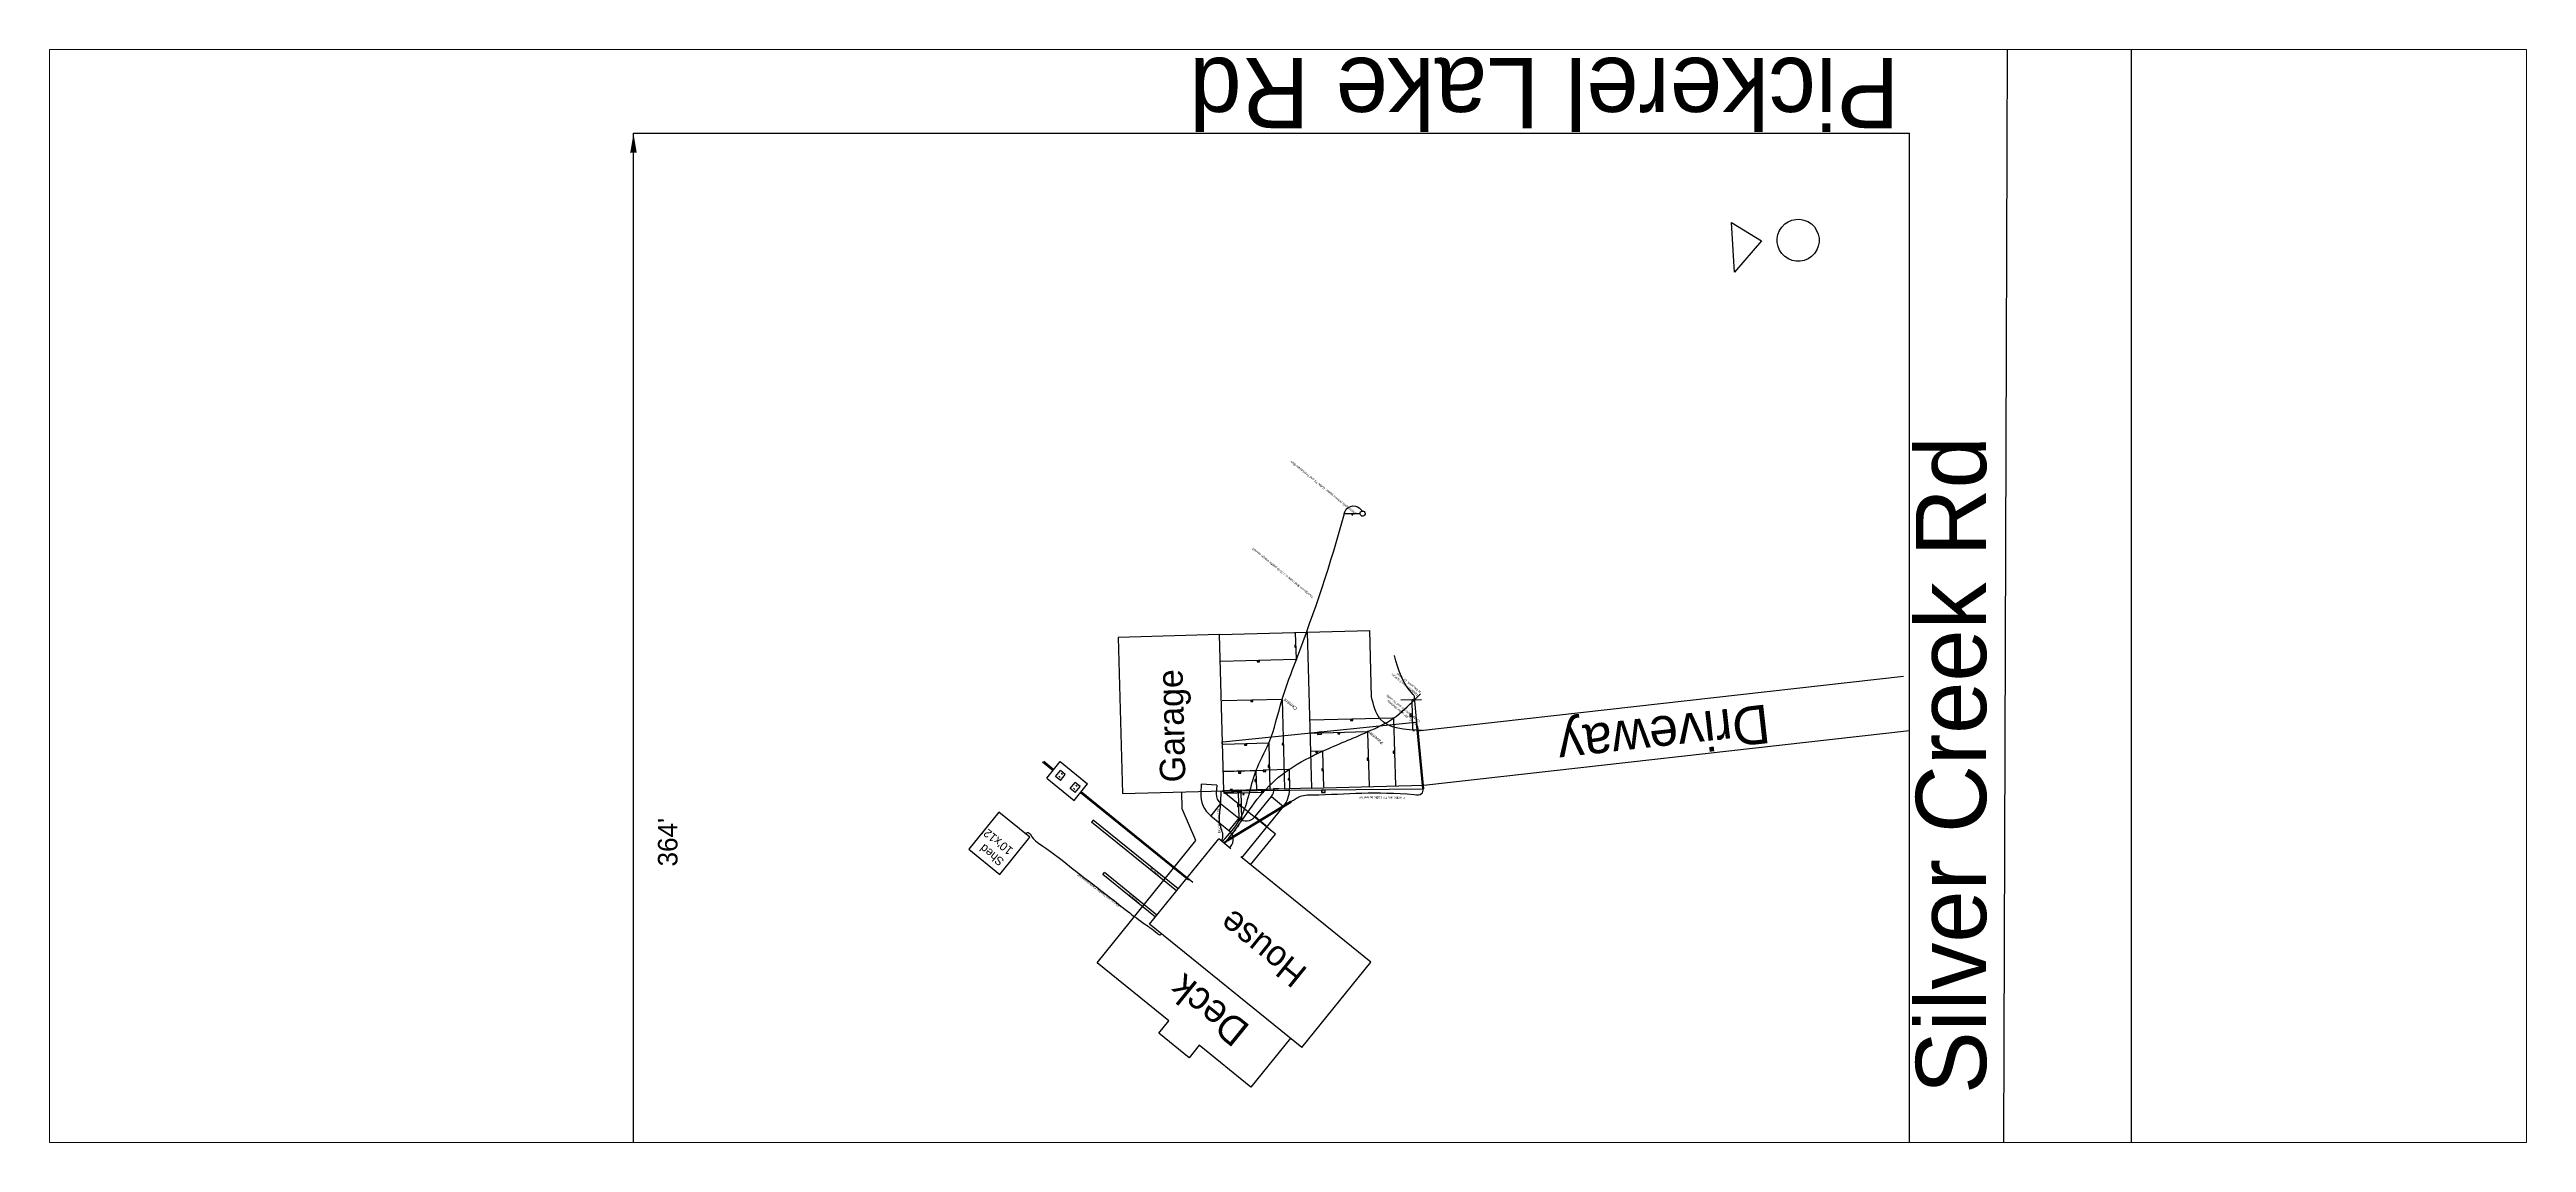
# Paper-space layout 'ProperyCrop' of a CAD drawing. Extents: x 0.77 to 7.57, y 3.27 to 6.27.
# The model-space entities are those that its viewports show. They can reach past a viewport. Long polylines and large blocks are cut down to what shows.
import ezdxf

# ---------------------------------------------------------------- set-up
doc = ezdxf.new("R2010")
doc.units = 0
doc.header["$MEASUREMENT"] = 0
doc.layers.get('0').update_dxf_attribs({"linetype": 'CONTINUOUS'})
doc.layers.get('DEFPOINTS').update_dxf_attribs({"linetype": 'CONTINUOUS'})
doc.layers.add('AM_VIEWS', color=1, linetype='CONTINUOUS', lineweight=15, plot=False)
for name, color, linetype in [('DRIVEWAY', 5, 'CONTINUOUS'), ('LABELS', 3, 'CONTINUOUS'), ('PropertyLines', 7, 'CONTINUOUS'), ('SIDEWALK', 8, 'CONTINUOUS'), ('UTILITIES', 104, 'CONTINUOUS')]:
    doc.layers.add(name, color=color, linetype=linetype)
doc.dimstyles.get("Standard").update_dxf_attribs({"dimtxt": 0.18, "dimasz": 0.18, "dimexe": 0.18, "dimexo": 0.0625, "dimgap": 0.09, "dimtad": 0, "dimtih": 1, "dimtoh": 1, "dimzin": 0, "dimdsep": 46, "dimlunit": 4, "dimtxsty": 'Standard', "dimcen": 0.09, "dimadec": 0, "dimazin": 0, "dimtfac": 1, "dimtofl": 0, "dimtmove": 2, "dimatfit": 3, "dimfxl": 1, "dimtolj": 1, "dimarcsym": 0})

# ---------------------------------------------------------------- blocks, each defined once
blk = doc.blocks.new('*D33')
at = {"color": 0, "linetype": 'ByBlock', "transparency": 16777216}
for p, q in [((197.5, -950.3), (200.9, -947.3)), ((202.1, -948.9), (261.9, -1018.8)), ((235.5, -975.7), (230.2, -980.3)), ((230.2, -980.3), (235.3, -986.2)), ((235.3, -986.2), (240.6, -981.7)), ((240.6, -981.7), (235.5, -975.7)), ((259.9, -1023.2), (263.4, -1020.2))]:
    blk.add_line(p, q, dxfattribs=at)
for points in [[(202.4, -948.7), (201.8, -949.2), (200.8, -947.4)], [(262.2, -1018.6), (261.7, -1019.1), (263.2, -1020.4)]]:
    blk.add_solid(points, dxfattribs=at)
at = {"layer": 'DEFPOINTS', "color": 0, "linetype": 'ByBlock', "transparency": 16777216}
for p in [(197.4, -950.3), (259.8, -1023.2), (263.2, -1020.4)]:
    blk.add_point(p, dxfattribs=at)
at = {"color": 0, "linetype": 'ByBlock', "transparency": 16777216, "insert": (235.4, -981), "char_height": 5, "attachment_point": 5, "rotation": 310.56315}
blk.add_mtext("\\A1;8'", dxfattribs=at)
blk = doc.blocks.new('*D34')
at = {"color": 0, "linetype": 'ByBlock', "transparency": 16777216}
for p, q in [((634.3, -553.6), (211.6, -973.8)), ((625.9, -542.3), (635.8, -552.3)), ((421.5, -753.8), (413, -762.3)), ((418, -767.2), (426.5, -758.8)), ((426.5, -758.8), (421.5, -753.8)), ((413, -762.3), (418, -767.2)), ((200.3, -965.4), (210.3, -975.4))]:
    blk.add_line(p, q, dxfattribs=at)
for points in [[(634, -553.3), (634.5, -553.8), (635.7, -552.2)], [(211.3, -973.6), (211.8, -974.1), (210.2, -975.3)]]:
    blk.add_solid(points, dxfattribs=at)
at = {"layer": 'DEFPOINTS', "color": 0, "linetype": 'ByBlock', "transparency": 16777216}
for p in [(625.8, -542.3), (200.3, -965.3), (210.2, -975.3)]:
    blk.add_point(p, dxfattribs=at)
at = {"color": 0, "linetype": 'ByBlock', "transparency": 16777216, "insert": (419.7, -760.5), "char_height": 5, "attachment_point": 5, "rotation": 44.83614}
blk.add_mtext("\\A1;50'", dxfattribs=at)
blk = doc.blocks.new('*D35')
at = {"color": 0, "linetype": 'ByBlock', "transparency": 16777216}
for p, q in [((535.5, -439.8), (66.3, -826.7)), ((537, -438.5), (537.1, -438.6)), ((300.1, -623.5), (291.5, -630.6)), ((291.5, -630.6), (295.9, -636)), ((295.9, -636), (304.5, -628.9)), ((304.5, -628.9), (300.1, -623.5)), ((64.7, -827.9), (64.6, -827.8))]:
    blk.add_line(p, q, dxfattribs=at)
for points in [[(535.2, -439.5), (535.7, -440), (537, -438.5)], [(66.1, -826.4), (66.5, -826.9), (64.8, -827.9)]]:
    blk.add_solid(points, dxfattribs=at)
at = {"layer": 'DEFPOINTS', "color": 0, "linetype": 'ByBlock', "transparency": 16777216}
for p in [(537, -438.5), (64.8, -827.9), (64.8, -827.9)]:
    blk.add_point(p, dxfattribs=at)
at = {"color": 0, "linetype": 'ByBlock', "transparency": 16777216, "insert": (298, -629.7), "char_height": 5, "attachment_point": 5, "rotation": 39.51099}
blk.add_mtext("\\A1;51'", dxfattribs=at)
blk = doc.blocks.new('*D121')
at = {"layer": 'DEFPOINTS', "color": 0, "transparency": 16777216}
for p in [(470.3, 2528.2), (470.3, 2528.2), (-2579.3, 58.7)]:
    blk.add_point(p, dxfattribs=at)
at = {"layer": 'PropertyLines', "color": 0, "lineweight": -2, "transparency": 16777216}
blk.add_line((-2532.7, 96.5), (423.7, 2490.5), dxfattribs=at)
at = {"layer": 'PropertyLines', "color": 0, "transparency": 16777216}
for points in [[(417.4, 2498.2), (430, 2482.7), (470.3, 2528.2)], [(-2539, 104.2), (-2526.4, 88.7), (-2579.3, 58.7)]]:
    blk.add_solid(points, dxfattribs=at)
at = {"layer": 'PropertyLines', "color": 0, "transparency": 16777216, "insert": (-1011.6, 1225.9), "char_height": 60, "attachment_point": 5, "rotation": 39}
blk.add_mtext("\\A1;327'", dxfattribs=at)
blk = doc.blocks.new('*D122')
at = {"layer": 'DEFPOINTS', "color": 0, "transparency": 16777216}
for p in [(470.3, 2528.2), (3219.6, -866.9), (3219.6, -866.9)]:
    blk.add_point(p, dxfattribs=at)
at = {"layer": 'PropertyLines', "color": 0, "lineweight": -2, "transparency": 16777216}
blk.add_line((508.1, 2481.6), (3181.9, -820.3), dxfattribs=at)
at = {"layer": 'PropertyLines', "color": 0, "transparency": 16777216}
for points in [[(515.8, 2487.9), (500.3, 2475.3), (470.3, 2528.2)], [(3189.6, -814), (3174.1, -826.6), (3219.6, -866.9)]]:
    blk.add_solid(points, dxfattribs=at)
at = {"layer": 'PropertyLines', "color": 0, "transparency": 16777216, "insert": (1765.9, 760.4), "char_height": 60, "attachment_point": 5, "rotation": 309}
blk.add_mtext("\\A1;364'", dxfattribs=at)
blk = doc.blocks.new('*D127')
at = {"layer": 'DEFPOINTS', "color": 0, "transparency": 16777216}
for p in [(574.7, -482.6), (574.7, -482.6), (498.4, -547.9)]:
    blk.add_point(p, dxfattribs=at)
at = {"layer": 'UTILITIES', "color": 0, "lineweight": -2, "transparency": 16777216}
for p, q in [((499.9, -546.6), (573.2, -483.9)), ((535.7, -509), (530.5, -513.4)), ((530.5, -513.4), (533.3, -516.7)), ((533.3, -516.7), (538.5, -512.3)), ((538.5, -512.3), (535.7, -509)), ((574.8, -482.6), (574.8, -482.7)), ((498.4, -548), (498.5, -548.1))]:
    blk.add_line(p, q, dxfattribs=at)
at = {"layer": 'UTILITIES', "color": 0, "transparency": 16777216}
for points in [[(573, -483.6), (573.4, -484.1), (574.7, -482.6)], [(499.7, -546.4), (500.1, -546.9), (498.4, -547.9)]]:
    blk.add_solid(points, dxfattribs=at)
at = {"layer": 'UTILITIES', "color": 0, "transparency": 16777216, "insert": (534.5, -512.8), "char_height": 1, "attachment_point": 5, "rotation": 40.56315}
blk.add_mtext('\\A1;8\'-4{\\H1x;\\S1/2;}"', dxfattribs=at)
blk = doc.blocks.new('*D128')
at = {"layer": 'DEFPOINTS', "color": 0, "transparency": 16777216}
for p in [(460.6, -503.9), (460.7, -503.9), (498.4, -547.9)]:
    blk.add_point(p, dxfattribs=at)
at = {"layer": 'UTILITIES', "color": 0, "lineweight": -2, "transparency": 16777216}
for p, q in [((460.6, -503.9), (460.5, -504)), ((497, -546.4), (461.9, -505.4)), ((480.5, -520.9), (478.2, -522.9)), ((478.2, -522.9), (482.3, -527.7)), ((484.6, -525.7), (480.5, -520.9)), ((482.3, -527.7), (484.6, -525.7)), ((498.3, -548), (498.2, -548.1))]:
    blk.add_line(p, q, dxfattribs=at)
at = {"layer": 'UTILITIES', "color": 0, "transparency": 16777216}
for points in [[(462.2, -505.2), (461.7, -505.6), (460.6, -503.9)], [(497.3, -546.2), (496.8, -546.6), (498.3, -547.9)]]:
    blk.add_solid(points, dxfattribs=at)
at = {"layer": 'UTILITIES', "color": 0, "transparency": 16777216, "insert": (481.4, -524.3), "char_height": 1, "attachment_point": 5, "rotation": 310.56315}
blk.add_mtext('\\A1;4\'-10"', dxfattribs=at)
blk = doc.blocks.new('*D129')
at = {"layer": 'DEFPOINTS', "color": 0, "transparency": 16777216}
for p in [(629.3, -546.4), (629.3, -546.4), (521.5, -638.7)]:
    blk.add_point(p, dxfattribs=at)
at = {"layer": 'UTILITIES', "color": 0, "lineweight": -2, "transparency": 16777216}
for p, q in [((523, -637.4), (627.8, -547.7)), ((575.3, -587.3), (570.3, -591.7)), ((570.3, -591.7), (572.2, -594)), ((572.2, -594), (577.3, -589.6)), ((577.3, -589.6), (575.3, -587.3)), ((629.3, -546.3), (629.2, -546.2)), ((521.4, -638.7), (521.3, -638.6))]:
    blk.add_line(p, q, dxfattribs=at)
at = {"layer": 'UTILITIES', "color": 0, "transparency": 16777216}
for points in [[(627.6, -547.4), (628, -547.9), (629.3, -546.4)], [(522.8, -637.2), (523.2, -637.7), (521.5, -638.7)]]:
    blk.add_solid(points, dxfattribs=at)
at = {"layer": 'UTILITIES', "color": 0, "transparency": 16777216, "insert": (573.8, -590.6), "char_height": 1, "attachment_point": 5, "rotation": 40.56315}
blk.add_mtext('\\A1;11\'-10"', dxfattribs=at)
blk = doc.blocks.new('*D130')
at = {"layer": 'DEFPOINTS', "color": 0, "transparency": 16777216}
for p in [(429.1, -530.8), (429.1, -530.9), (521.5, -638.7)]:
    blk.add_point(p, dxfattribs=at)
at = {"layer": 'UTILITIES', "color": 0, "lineweight": -2, "transparency": 16777216}
for p, q in [((429.1, -530.9), (429, -531)), ((520.1, -637.2), (430.4, -532.4)), ((476.1, -579.7), (473.9, -581.6)), ((473.9, -581.6), (478.2, -586.7)), ((480.5, -584.7), (476.1, -579.7)), ((478.2, -586.7), (480.5, -584.7)), ((521.4, -638.8), (521.3, -638.9))]:
    blk.add_line(p, q, dxfattribs=at)
at = {"layer": 'UTILITIES', "color": 0, "transparency": 16777216}
for points in [[(430.6, -532.2), (430.1, -532.6), (429.1, -530.9)], [(520.4, -637), (519.9, -637.4), (521.4, -638.7)]]:
    blk.add_solid(points, dxfattribs=at)
at = {"layer": 'UTILITIES', "color": 0, "transparency": 16777216, "insert": (477.2, -583.2), "char_height": 1, "attachment_point": 5, "rotation": 310.56315}
blk.add_mtext('\\A1;11\'-10"', dxfattribs=at)
blk = doc.blocks.new('*D131')
at = {"layer": 'DEFPOINTS', "color": 0, "transparency": 16777216}
for p in [(442.3, -397.1), (502.8, -467.8), (502.8, -467.8)]:
    blk.add_point(p, dxfattribs=at)
at = {"layer": 'UTILITIES', "color": 0, "lineweight": -2, "transparency": 16777216}
for p, q in [((442.3, -397.2), (442.2, -397.3)), ((443.6, -398.7), (501.5, -466.3)), ((473.7, -427.7), (471.4, -429.6)), ((471.4, -429.6), (475.2, -434)), ((477.5, -432.1), (473.7, -427.7)), ((475.2, -434), (477.5, -432.1)), ((502.8, -467.8), (502.6, -467.9))]:
    blk.add_line(p, q, dxfattribs=at)
at = {"layer": 'UTILITIES', "color": 0, "transparency": 16777216}
for points in [[(443.9, -398.4), (443.3, -398.9), (442.3, -397.1)], [(501.7, -466.1), (501.2, -466.5), (502.8, -467.8)]]:
    blk.add_solid(points, dxfattribs=at)
at = {"layer": 'UTILITIES', "color": 0, "transparency": 16777216, "insert": (474.4, -430.8), "char_height": 1, "attachment_point": 5, "rotation": 310.56315}
blk.add_mtext('\\A1;7\'-9"', dxfattribs=at)
blk = doc.blocks.new('*D132')
at = {"layer": 'DEFPOINTS', "color": 0, "transparency": 16777216}
for p in [(537, -438.5), (537, -438.5), (502.8, -467.8)]:
    blk.add_point(p, dxfattribs=at)
at = {"layer": 'UTILITIES', "color": 0, "lineweight": -2, "transparency": 16777216}
for p, q in [((504.3, -466.5), (535.5, -439.8)), ((522.6, -451.6), (518.2, -455.4)), ((518.2, -455.4), (520.1, -457.7)), ((520.1, -457.7), (524.5, -453.9)), ((524.5, -453.9), (522.6, -451.6)), ((537, -438.5), (537.1, -438.6)), ((502.8, -467.7), (502.7, -467.6))]:
    blk.add_line(p, q, dxfattribs=at)
at = {"layer": 'UTILITIES', "color": 0, "transparency": 16777216}
for points in [[(535.3, -439.5), (535.7, -440.1), (537, -438.5)], [(504.1, -466.2), (504.6, -466.7), (502.8, -467.8)]]:
    blk.add_solid(points, dxfattribs=at)
at = {"layer": 'UTILITIES', "color": 0, "transparency": 16777216, "insert": (521.3, -454.7), "char_height": 1, "attachment_point": 5, "rotation": 40.56315}
blk.add_mtext('\\A1;3\'-9"', dxfattribs=at)
blk = doc.blocks.new('*D133')
at = {"layer": 'DEFPOINTS', "color": 0, "transparency": 16777216}
for p in [(716.5, -648.2), (716.5, -648.2), (574.4, -769.8)]:
    blk.add_point(p, dxfattribs=at)
at = {"layer": 'UTILITIES', "color": 0, "lineweight": -2, "transparency": 16777216}
for p, q in [((575.9, -768.5), (715, -649.5)), ((716.5, -648.2), (716.6, -648.3)), ((645.3, -703.8), (640.4, -708.1)), ((640.4, -708.1), (642.3, -710.3)), ((642.3, -710.3), (647.3, -706.1)), ((647.3, -706.1), (645.3, -703.8)), ((574.4, -769.7), (574.3, -769.6))]:
    blk.add_line(p, q, dxfattribs=at)
at = {"layer": 'UTILITIES', "color": 0, "transparency": 16777216}
for points in [[(714.7, -649.2), (715.2, -649.7), (716.5, -648.2)], [(575.7, -768.2), (576.2, -768.7), (574.4, -769.8)]]:
    blk.add_solid(points, dxfattribs=at)
at = {"layer": 'UTILITIES', "color": 0, "transparency": 16777216, "insert": (643.8, -707.1), "char_height": 1, "attachment_point": 5, "rotation": 40.56315}
blk.add_mtext('\\A1;15\'-7"', dxfattribs=at)
blk = doc.blocks.new('*D134')
at = {"layer": 'DEFPOINTS', "color": 0, "transparency": 16777216}
for p in [(394.9, -560.1), (394.9, -560.1), (574.4, -769.8)]:
    blk.add_point(p, dxfattribs=at)
at = {"layer": 'UTILITIES', "color": 0, "lineweight": -2, "transparency": 16777216}
for p, q in [((394.9, -560.1), (394.8, -560.2)), ((573.1, -768.3), (396.2, -561.7)), ((486.3, -660.8), (484, -662.7)), ((484, -662.7), (486.8, -665.9)), ((489, -664), (486.3, -660.8)), ((486.8, -665.9), (489, -664)), ((574.4, -769.8), (574.2, -769.9))]:
    blk.add_line(p, q, dxfattribs=at)
at = {"layer": 'UTILITIES', "color": 0, "transparency": 16777216}
for points in [[(396.5, -561.4), (396, -561.9), (394.9, -560.1)], [(573.3, -768.1), (572.8, -768.5), (574.4, -769.8)]]:
    blk.add_solid(points, dxfattribs=at)
at = {"layer": 'UTILITIES', "color": 0, "transparency": 16777216, "insert": (486.5, -663.3), "char_height": 1, "attachment_point": 5, "rotation": 310.56315}
blk.add_mtext("\\A1;23'", dxfattribs=at)
blk = doc.blocks.new('*D135')
at = {"layer": 'DEFPOINTS', "color": 0, "transparency": 16777216}
for p in [(795.2, -740.1), (795.2, -740.1), (617.4, -892.3)]:
    blk.add_point(p, dxfattribs=at)
at = {"layer": 'UTILITIES', "color": 0, "lineweight": -2, "transparency": 16777216}
for p, q in [((618.9, -891), (793.6, -741.4)), ((795.1, -740), (795, -740)), ((706.1, -811), (701.2, -815.3)), ((701.2, -815.3), (703.2, -817.5)), ((703.2, -817.5), (708.1, -813.3)), ((708.1, -813.3), (706.1, -811)), ((617.4, -892.2), (617.3, -892.1))]:
    blk.add_line(p, q, dxfattribs=at)
at = {"layer": 'UTILITIES', "color": 0, "transparency": 16777216}
for points in [[(793.4, -741.1), (793.9, -741.7), (795.2, -740.1)], [(618.7, -890.7), (619.1, -891.2), (617.4, -892.3)]]:
    blk.add_solid(points, dxfattribs=at)
at = {"layer": 'UTILITIES', "color": 0, "transparency": 16777216, "insert": (704.7, -814.3), "char_height": 1, "attachment_point": 5, "rotation": 40.56315}
blk.add_mtext('\\A1;19\'-6"', dxfattribs=at)
blk = doc.blocks.new('*D136')
at = {"layer": 'DEFPOINTS', "color": 0, "transparency": 16777216}
for p in [(617.4, -892.3), (671.3, -955.3), (671.4, -955.3)]:
    blk.add_point(p, dxfattribs=at)
at = {"layer": 'UTILITIES', "color": 0, "lineweight": -2, "transparency": 16777216}
for p, q in [((617.3, -892.3), (617.2, -892.4)), ((618.7, -893.8), (670, -953.8)), ((645.4, -918.9), (643.1, -920.8)), ((643.1, -920.8), (647.1, -925.5)), ((649.4, -923.6), (645.4, -918.9)), ((647.1, -925.5), (649.4, -923.6)), ((671.3, -955.4), (671.2, -955.5))]:
    blk.add_line(p, q, dxfattribs=at)
at = {"layer": 'UTILITIES', "color": 0, "transparency": 16777216}
for points in [[(618.9, -893.6), (618.4, -894), (617.4, -892.3)], [(670.3, -953.6), (669.8, -954), (671.3, -955.3)]]:
    blk.add_solid(points, dxfattribs=at)
at = {"layer": 'UTILITIES', "color": 0, "transparency": 16777216, "insert": (646.2, -922.2), "char_height": 1, "attachment_point": 5, "rotation": 310.56315}
blk.add_mtext('\\A1;6\'-11"', dxfattribs=at)
blk = doc.blocks.new('*D137')
at = {"layer": 'DEFPOINTS', "color": 0, "transparency": 16777216}
for p in [(747.6, -1364.2), (747.6, -1364.2), (784.8, -1334)]:
    blk.add_point(p, dxfattribs=at)
at = {"layer": 'UTILITIES', "color": 0, "lineweight": -2, "transparency": 16777216}
for p, q in [((747.6, -1364.2), (747.5, -1364.1)), ((783.3, -1335.2), (749.1, -1363)), ((764.9, -1345), (762.5, -1347)), ((762.5, -1347), (764.4, -1349.3)), ((764.4, -1349.3), (766.8, -1347.3)), ((766.8, -1347.3), (764.9, -1345)), ((784.9, -1334), (785, -1334.1))]:
    blk.add_line(p, q, dxfattribs=at)
at = {"layer": 'UTILITIES', "color": 0, "transparency": 16777216}
for points in [[(748.9, -1362.7), (749.4, -1363.2), (747.6, -1364.2)], [(783.1, -1335), (783.5, -1335.5), (784.8, -1334)]]:
    blk.add_solid(points, dxfattribs=at)
at = {"layer": 'UTILITIES', "color": 0, "transparency": 16777216, "insert": (764.6, -1347.2), "char_height": 1, "attachment_point": 5, "rotation": 39.08267}
blk.add_mtext("\\A1;4'", dxfattribs=at)
blk = doc.blocks.new('*D139')
at = {"layer": 'DEFPOINTS', "color": 0, "transparency": 16777216}
for p in [(440, -509.7), (445.8, -516.5), (445.8, -516.5)]:
    blk.add_point(p, dxfattribs=at)
at = {"layer": 'UTILITIES', "color": 0, "lineweight": -2, "transparency": 16777216}
for p, q in [((440, -509.7), (440.1, -509.6)), ((441.3, -511.2), (444.5, -515)), ((444.9, -509.2), (442.6, -511.2)), ((442.6, -511.2), (444.8, -513.7)), ((444.8, -513.7), (447, -511.8)), ((447, -511.8), (444.9, -509.2)), ((445.9, -516.5), (446, -516.4))]:
    blk.add_line(p, q, dxfattribs=at)
at = {"layer": 'UTILITIES', "color": 0, "transparency": 16777216}
for points in [[(441.5, -511), (441, -511.4), (440, -509.7)], [(444.8, -514.8), (444.3, -515.2), (445.8, -516.5)]]:
    blk.add_solid(points, dxfattribs=at)
at = {"layer": 'UTILITIES', "color": 0, "transparency": 16777216, "insert": (444.8, -511.5), "char_height": 1, "attachment_point": 5, "rotation": 310.56315}
blk.add_mtext('\\A1;9"', dxfattribs=at)
blk = doc.blocks.new('*D140')
at = {"layer": 'DEFPOINTS', "color": 0, "transparency": 16777216}
for p in [(531.1, -431.7), (531.1, -431.7), (440, -509.7)]:
    blk.add_point(p, dxfattribs=at)
at = {"layer": 'UTILITIES', "color": 0, "lineweight": -2, "transparency": 16777216}
for p, q in [((441.5, -508.4), (529.6, -433)), ((531.1, -431.6), (531, -431.5)), ((439.9, -509.6), (439.9, -509.6)), ((484.4, -466.4), (481.6, -468.8)), ((481.6, -468.8), (483.5, -471.1)), ((483.5, -471.1), (486.3, -468.7)), ((486.3, -468.7), (484.4, -466.4))]:
    blk.add_line(p, q, dxfattribs=at)
at = {"layer": 'UTILITIES', "color": 0, "transparency": 16777216}
for points in [[(529.4, -432.7), (529.8, -433.2), (531.1, -431.7)], [(441.3, -508.1), (441.7, -508.6), (440, -509.7)]]:
    blk.add_solid(points, dxfattribs=at)
at = {"layer": 'UTILITIES', "color": 0, "transparency": 16777216, "insert": (483.9, -468.8), "char_height": 1, "attachment_point": 5, "rotation": 40.56315}
blk.add_mtext("\\A1;10'", dxfattribs=at)
blk = doc.blocks.new('*D141')
at = {"layer": 'DEFPOINTS', "color": 0, "transparency": 16777216}
for p in [(436.3, -402.3), (496.7, -473), (496.7, -473)]:
    blk.add_point(p, dxfattribs=at)
at = {"layer": 'UTILITIES', "color": 0, "lineweight": -2, "transparency": 16777216}
for p, q in [((436.3, -402.3), (436.4, -402.2)), ((437.6, -403.8), (495.4, -471.4)), ((467.6, -432.8), (465.4, -434.8)), ((465.4, -434.8), (469.2, -439.2)), ((471.4, -437.3), (467.6, -432.8)), ((469.2, -439.2), (471.4, -437.3)), ((496.8, -472.9), (496.9, -472.8))]:
    blk.add_line(p, q, dxfattribs=at)
at = {"layer": 'UTILITIES', "color": 0, "transparency": 16777216}
for points in [[(437.8, -403.6), (437.3, -404.1), (436.3, -402.3)], [(495.7, -471.2), (495.2, -471.7), (496.7, -473)]]:
    blk.add_solid(points, dxfattribs=at)
at = {"layer": 'UTILITIES', "color": 0, "transparency": 16777216, "insert": (468.4, -436), "char_height": 1, "attachment_point": 5, "rotation": 310.56315}
blk.add_mtext('\\A1;7\'-9"', dxfattribs=at)
blk = doc.blocks.new('*D142')
at = {"layer": 'DEFPOINTS', "color": 0, "transparency": 16777216}
for p in [(537, -438.5), (493.8, -469.6), (496.7, -473)]:
    blk.add_point(p, dxfattribs=at)
at = {"layer": 'UTILITIES', "color": 0, "lineweight": -2, "transparency": 16777216}
for p, q in [((495.3, -468.3), (511.8, -454.2)), ((514.5, -448.3), (510, -452.1)), ((510, -452.1), (512, -454.4)), ((512, -454.4), (516.4, -450.6)), ((516.4, -450.6), (514.5, -448.3)), ((532.6, -436.4), (516.3, -450.4)), ((537, -438.5), (534, -435)), ((496.7, -472.9), (493.7, -469.4))]:
    blk.add_line(p, q, dxfattribs=at)
at = {"layer": 'UTILITIES', "color": 0, "transparency": 16777216}
for points in [[(532.3, -436.1), (532.8, -436.6), (534.1, -435.1)], [(495.1, -468), (495.6, -468.5), (493.8, -469.6)]]:
    blk.add_solid(points, dxfattribs=at)
at = {"layer": 'UTILITIES', "color": 0, "transparency": 16777216, "insert": (513.2, -451.3), "char_height": 1, "attachment_point": 5, "rotation": 40.56315}
blk.add_mtext('\\A1;4\'-5"', dxfattribs=at)
blk = doc.blocks.new('*D143')
at = {"layer": 'DEFPOINTS', "color": 0, "transparency": 16777216}
for p in [(383.2, -570.2), (383.2, -570.2), (422.2, -615.8)]:
    blk.add_point(p, dxfattribs=at)
at = {"layer": 'UTILITIES', "color": 0, "lineweight": -2, "transparency": 16777216}
for p, q in [((383.2, -570.1), (383.3, -570.1)), ((420.9, -614.2), (384.5, -571.7)), ((404.7, -589.2), (402.4, -591.1)), ((402.4, -591.1), (404.5, -593.5)), ((404.5, -593.5), (406.7, -591.6)), ((406.7, -591.6), (404.7, -589.2)), ((422.2, -615.7), (422.3, -615.6))]:
    blk.add_line(p, q, dxfattribs=at)
at = {"layer": 'UTILITIES', "color": 0, "transparency": 16777216}
for points in [[(384.7, -571.5), (384.2, -571.9), (383.2, -570.2)], [(421.1, -614), (420.6, -614.5), (422.2, -615.8)]]:
    blk.add_solid(points, dxfattribs=at)
at = {"layer": 'UTILITIES', "color": 0, "transparency": 16777216, "insert": (404.6, -591.3), "char_height": 1, "attachment_point": 5, "rotation": 310.56315}
blk.add_mtext("\\A1;5'", dxfattribs=at)
blk = doc.blocks.new('*D144')
at = {"layer": 'DEFPOINTS', "color": 0, "transparency": 16777216}
for p in [(576, -484.1), (576, -484.1), (422.2, -615.8)]:
    blk.add_point(p, dxfattribs=at)
at = {"layer": 'UTILITIES', "color": 0, "lineweight": -2, "transparency": 16777216}
for p, q in [((574.5, -485.4), (482.7, -563.9)), ((576.1, -484.1), (576.1, -484.2)), ((423.7, -614.5), (476.7, -569.1)), ((480, -560.7), (473.9, -565.9)), ((473.9, -565.9), (476.7, -569.2)), ((476.7, -569.2), (482.8, -564)), ((482.8, -564), (480, -560.7)), ((422.2, -615.8), (422.3, -615.9))]:
    blk.add_line(p, q, dxfattribs=at)
at = {"layer": 'UTILITIES', "color": 0, "transparency": 16777216}
for points in [[(574.3, -485.1), (574.7, -485.6), (576, -484.1)], [(423.5, -614.2), (423.9, -614.7), (422.2, -615.8)]]:
    blk.add_solid(points, dxfattribs=at)
at = {"layer": 'UTILITIES', "color": 0, "transparency": 16777216, "insert": (478.4, -565), "char_height": 1, "attachment_point": 5, "rotation": 40.56315}
blk.add_mtext('\\A1;16\'-10{\\H1x;\\S1/2;}"', dxfattribs=at)
blk = doc.blocks.new('*D145')
at = {"layer": 'DEFPOINTS', "color": 0, "transparency": 16777216}
for p in [(377.3, -724), (405.4, -699.9), (405.4, -699.9)]:
    blk.add_point(p, dxfattribs=at)
at = {"layer": 'UTILITIES', "color": 0, "lineweight": -2, "transparency": 16777216}
for p, q in [((377.2, -723.9), (377.1, -723.8)), ((378.8, -722.7), (403.8, -701.2)), ((390.8, -707.1), (386.6, -710.7)), ((386.6, -710.7), (388.6, -713)), ((388.6, -713), (392.8, -709.4)), ((392.8, -709.4), (390.8, -707.1)), ((405.3, -699.9), (405.2, -699.8))]:
    blk.add_line(p, q, dxfattribs=at)
at = {"layer": 'UTILITIES', "color": 0, "transparency": 16777216}
for points in [[(378.6, -722.4), (379, -722.9), (377.3, -724)], [(403.6, -701), (404.1, -701.5), (405.4, -699.9)]]:
    blk.add_solid(points, dxfattribs=at)
at = {"layer": 'UTILITIES', "color": 0, "transparency": 16777216, "insert": (389.7, -710.1), "char_height": 1, "attachment_point": 5, "rotation": 40.56315}
blk.add_mtext('\\A1;3\'-1"', dxfattribs=at)
blk = doc.blocks.new('*D146')
at = {"layer": 'DEFPOINTS', "color": 0, "transparency": 16777216}
for p in [(303.8, -638.1), (303.8, -638.1), (377.3, -724)]:
    blk.add_point(p, dxfattribs=at)
at = {"layer": 'UTILITIES', "color": 0, "lineweight": -2, "transparency": 16777216}
for p, q in [((303.8, -638.1), (303.9, -638)), ((376, -722.5), (305.1, -639.7)), ((341.7, -676.2), (339.4, -678.2)), ((339.4, -678.2), (343.2, -682.6)), ((345.5, -680.7), (341.7, -676.2)), ((343.2, -682.6), (345.5, -680.7)), ((377.3, -723.9), (377.4, -723.9))]:
    blk.add_line(p, q, dxfattribs=at)
at = {"layer": 'UTILITIES', "color": 0, "transparency": 16777216}
for points in [[(305.3, -639.4), (304.8, -639.9), (303.8, -638.1)], [(376.2, -722.2), (375.7, -722.7), (377.3, -724)]]:
    blk.add_solid(points, dxfattribs=at)
at = {"layer": 'UTILITIES', "color": 0, "transparency": 16777216, "insert": (342.4, -679.4), "char_height": 1, "attachment_point": 5, "rotation": 310.56315}
blk.add_mtext('\\A1;9\'-5"', dxfattribs=at)
blk = doc.blocks.new('*D147')
at = {"layer": 'DEFPOINTS', "color": 0, "transparency": 16777216}
for p in [(441.8, -742.5), (441.8, -742.5), (307.3, -857.6)]:
    blk.add_point(p, dxfattribs=at)
at = {"layer": 'UTILITIES', "color": 0, "lineweight": -2, "transparency": 16777216}
for p, q in [((308.8, -856.3), (440.3, -743.8)), ((441.7, -742.4), (441.7, -742.3)), ((374.4, -794.9), (369.5, -799.1)), ((369.5, -799.1), (371.4, -801.4)), ((371.4, -801.4), (376.4, -797.1)), ((376.4, -797.1), (374.4, -794.9)), ((307.4, -857.6), (307.4, -857.7))]:
    blk.add_line(p, q, dxfattribs=at)
at = {"layer": 'UTILITIES', "color": 0, "transparency": 16777216}
for points in [[(440, -743.5), (440.5, -744), (441.8, -742.5)], [(308.6, -856), (309.1, -856.5), (307.3, -857.6)]]:
    blk.add_solid(points, dxfattribs=at)
at = {"layer": 'UTILITIES', "color": 0, "transparency": 16777216, "insert": (372.9, -798.1), "char_height": 1, "attachment_point": 5, "rotation": 40.56315}
blk.add_mtext('\\A1;14\'-9"', dxfattribs=at)
blk = doc.blocks.new('*D148')
at = {"layer": 'DEFPOINTS', "color": 0, "transparency": 16777216}
for p in [(197.4, -729.2), (197.4, -729.2), (307.3, -857.6)]:
    blk.add_point(p, dxfattribs=at)
at = {"layer": 'UTILITIES', "color": 0, "lineweight": -2, "transparency": 16777216}
for p, q in [((197.5, -729.1), (197.6, -729.1)), ((306, -856), (198.7, -730.7)), ((253.4, -788.4), (251.1, -790.4)), ((251.1, -790.4), (255.1, -795.1)), ((257.4, -793.1), (253.4, -788.4)), ((255.1, -795.1), (257.4, -793.1)), ((307.4, -857.5), (307.5, -857.4))]:
    blk.add_line(p, q, dxfattribs=at)
at = {"layer": 'UTILITIES', "color": 0, "transparency": 16777216}
for points in [[(199, -730.5), (198.5, -730.9), (197.4, -729.2)], [(306.3, -855.8), (305.8, -856.3), (307.3, -857.6)]]:
    blk.add_solid(points, dxfattribs=at)
at = {"layer": 'UTILITIES', "color": 0, "transparency": 16777216, "insert": (254.3, -791.7), "char_height": 1, "attachment_point": 5, "rotation": 310.56315}
blk.add_mtext('\\A1;14\'-1"', dxfattribs=at)
blk = doc.blocks.new('*D149')
at = {"layer": 'DEFPOINTS', "color": 0, "transparency": 16777216}
for p in [(467.8, -772.9), (467.8, -772.9), (271.8, -940.6)]:
    blk.add_point(p, dxfattribs=at)
at = {"layer": 'UTILITIES', "color": 0, "lineweight": -2, "transparency": 16777216}
for p, q in [((273.3, -939.3), (466.3, -774.2)), ((467.8, -772.8), (467.7, -772.7)), ((369.7, -851.6), (364.7, -855.8)), ((364.7, -855.8), (366.7, -858.1)), ((366.7, -858.1), (371.6, -853.9)), ((371.6, -853.9), (369.7, -851.6)), ((271.8, -940.6), (271.7, -940.5))]:
    blk.add_line(p, q, dxfattribs=at)
at = {"layer": 'UTILITIES', "color": 0, "transparency": 16777216}
for points in [[(466.1, -773.9), (466.5, -774.4), (467.8, -772.9)], [(273.1, -939.1), (273.5, -939.6), (271.8, -940.6)]]:
    blk.add_solid(points, dxfattribs=at)
at = {"layer": 'UTILITIES', "color": 0, "transparency": 16777216, "insert": (368.2, -854.8), "char_height": 1, "attachment_point": 5, "rotation": 40.56315}
blk.add_mtext('\\A1;21\'-6"', dxfattribs=at)
blk = doc.blocks.new('*D150')
at = {"layer": 'DEFPOINTS', "color": 0, "transparency": 16777216}
for p in [(135.9, -781.9), (135.9, -781.9), (271.8, -940.6)]:
    blk.add_point(p, dxfattribs=at)
at = {"layer": 'UTILITIES', "color": 0, "lineweight": -2, "transparency": 16777216}
for p, q in [((135.9, -781.8), (136, -781.7)), ((270.5, -939.1), (137.2, -783.4)), ((204.8, -856.2), (202.5, -858.1)), ((202.5, -858.1), (206.7, -863.1)), ((209, -861.1), (204.8, -856.2)), ((206.7, -863.1), (209, -861.1)), ((271.8, -940.6), (271.9, -940.5))]:
    blk.add_line(p, q, dxfattribs=at)
at = {"layer": 'UTILITIES', "color": 0, "transparency": 16777216}
for points in [[(137.4, -783.2), (136.9, -783.6), (135.9, -781.9)], [(270.7, -938.9), (270.2, -939.3), (271.8, -940.6)]]:
    blk.add_solid(points, dxfattribs=at)
at = {"layer": 'UTILITIES', "color": 0, "transparency": 16777216, "insert": (205.7, -859.6), "char_height": 1, "attachment_point": 5, "rotation": 310.56315}
blk.add_mtext('\\A1;17\'-5"', dxfattribs=at)

msp = doc.modelspace()

# ---------------------------------------------------------------- linework, layer by layer
for p, q in [((664, -4), (664, -12)), ((792, -115.5), (792, -107.5))]:
    msp.add_line(p, q)
at = {"layer": 'DRIVEWAY'}
for p, q in [((331.88377, -614.07714), (537, -438.5)), ((331.88377, -614.07714), (69.7908, -838.4257)), ((644.0209, -978.72822), (331.88377, -614.07714)), ((849.13713, -803.15108), (644.0209, -978.72822)), ((69.7908, -838.4257), (-985.70333, -1909.24315)), ((189.46814, -956.39046), (-866.026, -2027.20791)), ((365.50218, -948.60636), (498.16046, -1103.58307)), ((644.0209, -978.72822), (498.16046, -1103.58307))]:
    msp.add_line(p, q, dxfattribs=at)
msp.add_spline([(179.0388, -966.05358), (303.0269, -912.62531), (365.50218, -948.60636)], degree=3, dxfattribs=at)
at = {"layer": 'PropertyLines'}
for p, q in [((470.30161, 2528.22888), (-2579.3124, 58.70015)), ((470.30161, 2528.22888), (3219.62619, -866.90422)), ((103.2781, 217.5), (103.2781, 267)), ((103.2781, 267), (223.2781, 267)), ((223.2781, 267), (223.2781, 217.5)), ((-100.9719, 24), (-100.96076, 217.5)), ((-100.96076, 217.5), (103.2781, 217.5)), ((223.2781, 217.5), (507, 217.5)), ((507, 217.5), (507, -265.44263)), ((1033.36659, 195), (910.36659, 195)), ((910.36659, 195), (910.36659, 48)), ((1033.36659, 48), (1033.36659, 195)), ((-2579.3124, 58.70015), (170.01218, -3336.43295)), ((-146, 24), (456, 24)), ((-146, 24), (-146, -313.5)), ((456, 24), (456, -313.5)), ((910.36659, 48), (1033.36659, 48)), ((456, -4), (664, -4)), ((456, -12), (664, -12)), ((-2801.17203, -120.95823), (182.73637, -3831.32745)), ((456, -107.5), (792, -107.5)), ((456, -115.5), (792, -115.5)), ((507, -265.44263), (601.30543, -315.13119)), ((774.0232, -235.61087), (537, -438.5)), ((1086.16033, -600.26195), (774.0232, -235.61087)), ((-3109.10834, -370.32015), (-112.6874, -4070.59184)), ((-146, -313.5), (368, -313.5)), ((329.75, -313.5), (329.75, -435)), ((408, -313.5), (456, -313.5)), ((601.30543, -315.13119), (635.05859, -354.56298)), ((329.75, -435), (541.08884, -435)), ((537, -438.5), (849.13713, -803.15108)), ((849.13713, -803.15108), (1086.16033, -600.26195)), ((3219.62619, -866.90422), (170.01218, -3336.43295)), ((3468.83707, -1174.65402), (182.73637, -3831.32745))]:
    msp.add_line(p, q, dxfattribs=at)
at = {"layer": 'PropertyLines', "color": 3}
for p, q in [((876, -125.75), (876, -191.75)), ((984, -125.75), (876, -125.75)), ((889, -146.75), (908.2, -146.75)), ((889, -146.75), (889, -170.75)), ((908.2, -146.75), (908.2, -170.75)), ((947.3, -146.75), (947.3, -170.75)), ((947.3, -146.75), (966.5, -146.75)), ((966.5, -146.75), (966.5, -170.75)), ((984, -125.75), (984, -191.75)), ((876, -160.75), (434, -160.75)), ((876, -156.75), (449, -156.75)), ((984, -191.75), (876, -191.75)), ((889, -170.75), (908.2, -170.75)), ((895.5, -153.5), (901, -153.5)), ((895.5, -165), (901, -165)), ((947.3, -170.75), (966.5, -170.75)), ((953.8, -153.5), (959.3, -153.5)), ((953.8, -165), (959.3, -165)), ((1025.98413, -156.75), (984, -156.75)), ((1024.33333, -160.75), (984, -160.75))]:
    msp.add_line(p, q, dxfattribs=at)
at = {"layer": 'PropertyLines'}
msp.add_lwpolyline([(315.65535, -2792.89536), (319.93159, -2665.78966), (423.5532, -2778.70807)], close=True, dxfattribs=at)
for centre, radius in [((-885.93894, 174.9586), 33.3116), ((229.67168, -2865.08533), 64.65069)]:
    msp.add_circle(centre, radius, dxfattribs=at)
at = {"layer": 'SIDEWALK'}
for p, q in [((364, -313.5), (364, -516.5)), ((412, -313.5), (412, -317.5)), ((519.6304, -353.5), (448, -353.5)), ((448, -401.5), (448, -353.5)), ((519.6304, -401.5), (519.6304, -353.5)), ((412, -437.5), (364, -437.5)), ((412, -437.5), (412, -516.5)), ((519.6304, -401.5), (448, -401.5)), ((564.38319, -438.17209), (548.90416, -416.54656)), ((564.38319, -438.17209), (603.41487, -410.23417)), ((603.41487, -410.23417), (587.93584, -388.60863)), ((412, -516.5), (364, -516.5)), ((382.12911, -568.6251), (421.26702, -540.61115))]:
    msp.add_line(p, q, dxfattribs=at)
for centre, radius, start, end in [((448, -317.5), 36, 180, 270), ((519.6304, -437.5), 84, 35.5941609, 90), ((448, -437.5), 36, 90, 180), ((519.6304, -437.5), 36, 35.5941609, 90), ((448, -516.5), 84, 180, 218.355355732), ((448, -516.5), 36, 180, 222.048094871)]:
    msp.add_arc(centre, radius, start, end, dxfattribs=at)
at = {"layer": 'UTILITIES', "color": 7}
for p, q in [((430.87574, -325.51169), (353.83528, -541.28091)), ((434.64282, -326.85673), (357.60236, -542.62594)), ((430.87574, -325.51169), (434.64282, -326.85673)), ((353.83528, -541.28091), (357.60236, -542.62594)), ((62.61934, -830.04771), (64.755, -827.94083)), ((62.61934, -830.04771), (198.16232, -967.44168)), ((64.755, -827.94083), (200.29797, -965.3348)), ((198.16232, -967.44168), (200.29797, -965.3348))]:
    msp.add_line(p, q, dxfattribs=at)
at = {"layer": 'UTILITIES'}
msp.add_line((289.50039, -997.8671), (241.46622, -1038.98379), dxfattribs=at)
at = {"layer": 'UTILITIES', "color": 2}
msp.add_lwpolyline([(502.81469, -467.76226), (505.08379, -465.81994), (503.11908, -463.52469), (500.84998, -465.46701)], close=True, dxfattribs=at)
for centre in [(442.33739, -317.2009), (442.33739, -397.11171), (498.36775, -547.91572), (521.46462, -638.71651), (574.41687, -769.7778), (617.39763, -892.26204), (784.84887, -1333.96326)]:
    msp.add_circle(centre, 0.625, dxfattribs=at)
at = {"layer": 'UTILITIES'}
for centre, radius in [((436.25987, -402.31399), 1), ((439.98466, -509.69707), 1), ((422.17997, -615.76424), 1), ((377.25753, -723.98265), 1), ((307.31696, -857.56527), 1), ((271.79352, -940.626), 1), ((741.37959, -1369.26795), 8)]:
    msp.add_circle(centre, radius, dxfattribs=at)
at = {"layer": 'UTILITIES', "color": 1}
for points in [[(929.15055, 48), (923.63629, 40.17445), (906.31621, 42.61313), (861.92129, 44.1164), (744.74395, 40.27837), (612.78052, 36.81957), (475.04607, 33.36075), (419.16317, 31.04929), (410.31432, 29.51204), (408.77542, 24)], [(445.39698, -313.5), (448.40986, -323.77457), (478.4558, -349.06479), (509.41018, -386.74204), (543.15874, -433.22819)]]:
    msp.add_spline(points, degree=3, dxfattribs=at)
at = {"layer": 'UTILITIES', "color": 1, "start_tangent": (-0.3767230588, -0.9263259345), "end_tangent": (0.7949041543, -0.6067350208)}
msp.add_spline([(437.7147, -313.5), (432.75928, -326.18421), (355.71882, -541.95343), (351.01842, -554.25533), (345.76934, -569.01149), (317.56826, -600.02994), (74.24647, -797.82607), (58.69887, -814.30378), (63.68717, -828.99427), (69.55047, -834.98382), (95.65868, -861.19637), (199.23014, -966.38824), (262.55974, -1031.23717), (265.19445, -1033.54147), (270.79322, -1034.85822), (390.0794, -1091.90572)], degree=3, dxfattribs=at)
at = {"layer": 'UTILITIES'}
msp.add_spline([(432.0156, -317.06624), (436.25987, -402.31399), (439.98466, -509.69707), (422.17997, -615.76424), (377.25753, -723.98265), (307.31696, -857.56527), (271.79352, -940.626), (257.12324, -1025.58157), (254.43166, -1050.08248)], degree=3, dxfattribs=at)
at = {"layer": 'UTILITIES', "color": 2}
msp.add_spline([(442.33739, -317.2009), (442.33739, -397.11171), (498.36775, -547.91572), (521.46462, -638.71651), (574.41687, -769.7778), (617.39763, -892.26204), (784.84887, -1333.96326), (788.3983, -1343.79043), (788.85321, -1347.94377), (772.99065, -1373.30835), (746.71688, -1375.22726)], degree=3, dxfattribs=at)

# ---------------------------------------------------------------- texts
at = {"layer": 'DRIVEWAY', "color": 1}
msp.add_text('Electric and Satellite Cable buried 18"', height=7, rotation=1.69578978, dxfattribs=at).set_placement((562.7962, 36.28267))
at = {"layer": 'DRIVEWAY'}
for s, p in [('Cement', (521.12685, -778.33537)), ('Pavement', (248.91334, -863.65498))]:
    msp.add_text(s, height=10, dxfattribs=at).set_placement(p)
at = {"layer": 'LABELS'}
for s, height, p in [('Well', 106.649261, (-1048.08074, 264.47224)), ('Deck', 86.944634, (15.0922, 71.81829)), ('Shed', 26.154796, (926.10607, 151.04235)), ("10'x12'", 26.154796, (926.10607, 107.45102)), ('House', 78, (-12.10564, -175.43054))]:
    msp.add_text(s, height=height, dxfattribs=at).set_placement(p)
for s, height, rotation, p in [('Garage', 78, 310.563145005, (645.15273, -385.1491)), ('Driveway', 118.859686, 45.412896515, (-594.6606, -1696.84685))]:
    msp.add_text(s, height=height, rotation=rotation, dxfattribs=at).set_placement(p)
at = {"layer": 'PropertyLines'}
for p in [(522.62829, -9.63686), (522.62829, -113.45327)]:
    msp.add_text("2' Retaining wall", height=4, dxfattribs=at).set_placement(p)
for s, rotation, p in [('Silver Creek Rd', 309, (-1871.49784, -1188.93012)), ('Pickerel Lake Rd', 39, (340.2942, -3496.78383))]:
    msp.add_text(s, height=216, rotation=rotation, dxfattribs=at).set_placement(p)
at = {"layer": 'UTILITIES'}
msp.add_text('Buried telephone cable', height=2.5, rotation=273.307317389, dxfattribs=at).set_placement((429.46945, -351.96621))
at = {"layer": 'UTILITIES', "color": 1}
for s, rotation, p in [('Electric buried 18"', 310.541965897, (463.22204, -330.40179)), ('Electric and TV Cable buried 18"', 38.082503562, (93.34492, -773.32078))]:
    msp.add_text(s, height=7, rotation=rotation, dxfattribs=at).set_placement(p)
at = {"layer": 'UTILITIES', "color": 7}
for s, p in [('3" PVC, 20" under driveway', (201.62549, -973.43266)), ('Contains electric and TV cable', (201.62549, -985.09933))]:
    msp.add_text(s, height=7, dxfattribs=at).set_placement(p)
at = {"layer": 'UTILITIES'}
for s, p in [('Telephone has 2 splices', (257.05542, -1045.39167)), ('at this point, 12" apart', (257.05542, -1057.05834)), ('Electric pole delivers power, Cable TV and TrueStream fiber', (756.86574, -1358.62602))]:
    msp.add_text(s, height=7, dxfattribs=at).set_placement(p)
at = {"layer": 'UTILITIES', "color": 2}
msp.add_text('TrueStream fiber cable in 1.25 ID plastic orange conduit', height=7, dxfattribs=at).set_placement((697.70326, -1076.32337))

# ---------------------------------------------------------------- dimensions: what is measured, and where the dimension line sits
at = {"layer": 'PropertyLines'}
for base, p1, p2, angle, override, picture, middle in [((470.30161, 2528.22888), (-2579.3124, 58.70015), (470.30161, 2528.22888), 39, {"dimtxt": 60, "dimasz": 60, "dimgap": 1, "dimtad": 1, "dimtih": 0, "dimtoh": 0, "dimdec": 4, "dimrnd": 12, "dimzin": 8, "dimse1": 1, "dimse2": 1, "dimsd2": 0, "dimtol": 0, "dimlim": 0, "dimtdec": 4}, '*D121', (-1011.58363, 1225.92036)), ((3219.62619, -866.90422), (470.30161, 2528.22888), (3219.62619, -866.90422), 309, {"dimtxt": 60, "dimasz": 60, "dimgap": 1, "dimtad": 1, "dimtih": 0, "dimtoh": 0, "dimdec": 4, "dimrnd": 12, "dimzin": 8, "dimse1": 1, "dimse2": 1, "dimtdec": 4}, '*D122', (1765.94103, 760.36997))]:
    dim = msp.add_linear_dim(base=base, p1=p1, p2=p2, angle=angle, dimstyle='Standard', override=override, dxfattribs=at)
    dim.commit()
    dim.dimension.update_dxf_attribs({"geometry": picture, "text_midpoint": middle, "dimtype": 161})
at = {"layer": 'UTILITIES'}
for p1, p2, distance, override, picture, middle in [((537, -438.5), (64.755, -827.94083), 0, {"dimtxt": 5, "dimasz": 2, "dimgap": -1, "dimtad": 1, "dimtih": 0, "dimtoh": 0, "dimrnd": 0.5, "dimzin": 8}, '*D35', (298.01448, -629.74865)), ((436.25987, -402.31399), (496.73644, -472.96514), 0, {"dimtxt": 1, "dimasz": 2, "dimgap": -1, "dimtad": 1, "dimtih": 0, "dimtoh": 0, "dimdec": 4, "dimrnd": 0.0625, "dimzin": 8, "dimtdec": 4}, '*D141', (468.39738, -436.01385)), ((439.98466, -509.69707), (531.14743, -431.66279), 0, {"dimtxt": 1, "dimasz": 2, "dimgap": -1, "dimtad": 1, "dimtih": 0, "dimtoh": 0, "dimdec": 4, "dimrnd": 0.0625, "dimzin": 8, "dimtdec": 4}, '*D140', (483.94033, -468.78071)), ((439.98466, -509.69707), (445.83723, -516.53428), 0, {"dimtxt": 1, "dimasz": 2, "dimgap": -1, "dimtad": 1, "dimtih": 0, "dimtoh": 0, "dimdec": 4, "dimrnd": 0.0625, "dimzin": 8, "dimtdec": 4}, '*D139', (444.81017, -511.48996)), ((625.80921, -542.25047), (200.29797, -965.3348), 13.99279, {"dimtxt": 5, "dimasz": 2, "dimgap": -1, "dimtad": 1, "dimtih": 0, "dimtoh": 0, "dimrnd": 0.5, "dimzin": 8}, '*D34', (419.74679, -760.52422)), ((422.17997, -615.76424), (383.16282, -570.18285), 0, {"dimtxt": 1, "dimasz": 2, "dimgap": -1, "dimtad": 1, "dimtih": 0, "dimtoh": 0, "dimdec": 4, "dimrnd": 0.0625, "dimzin": 8, "dimtdec": 4}, '*D143', (404.57062, -591.34783)), ((377.25753, -723.98265), (303.77525, -638.13771), 0, {"dimtxt": 1, "dimasz": 2, "dimgap": -1, "dimtad": 1, "dimtih": 0, "dimtoh": 0, "dimdec": 4, "dimrnd": 0.0625, "dimzin": 8, "dimtdec": 4}, '*D146', (342.41561, -679.43446)), ((307.31696, -857.56527), (197.41868, -729.1777), 0, {"dimtxt": 1, "dimasz": 2, "dimgap": -1, "dimtad": 1, "dimtih": 0, "dimtoh": 0, "dimdec": 4, "dimrnd": 0.0625, "dimzin": 8, "dimtdec": 4}, '*D148', (254.26704, -791.74577)), ((307.31696, -857.56527), (441.78205, -742.4647), 0, {"dimtxt": 1, "dimasz": 2, "dimgap": -1, "dimtad": 1, "dimtih": 0, "dimtoh": 0, "dimdec": 4, "dimrnd": 0.0625, "dimzin": 8, "dimtdec": 4}, '*D147', (372.92379, -798.11576)), ((377.25753, -723.98265), (405.36605, -699.92208), 0, {"dimtxt": 1, "dimasz": 2, "dimgap": -1, "dimtad": 1, "dimtih": 0, "dimtoh": 0, "dimdec": 4, "dimrnd": 0.0625, "dimzin": 8, "dimtdec": 4}, '*D145', (389.68607, -710.05314)), ((271.79352, -940.626), (135.88381, -781.85084), 0, {"dimtxt": 1, "dimasz": 2, "dimgap": -1, "dimtad": 1, "dimtih": 0, "dimtoh": 0, "dimdec": 4, "dimrnd": 0.0625, "dimzin": 8, "dimtdec": 4}, '*D150', (205.73789, -859.61271)), ((271.79352, -940.626), (467.79348, -772.85229), 0, {"dimtxt": 1, "dimasz": 2, "dimgap": -1, "dimtad": 1, "dimtih": 0, "dimtoh": 0, "dimdec": 4, "dimrnd": 0.0625, "dimzin": 8, "dimtdec": 4}, '*D149', (368.16778, -854.83992)), ((197.42038, -950.31915), (259.84781, -1023.24937), 4.44942, {"dimtxt": 5, "dimasz": 2, "dimgap": -1, "dimtad": 1, "dimtih": 0, "dimtoh": 0, "dimrnd": 0.5, "dimzin": 8}, '*D33', (235.43287, -980.96458))]:
    dim = msp.add_aligned_dim(p1=p1, p2=p2, distance=distance, dimstyle='Standard', override=override, dxfattribs=at)
    dim.commit()
    dim.dimension.update_dxf_attribs({"geometry": picture, "text_midpoint": middle})
at = {"layer": 'UTILITIES', "color": 2}
for p1, p2, distance, picture, middle in [((442.33739, -397.11171), (502.81396, -467.76286), -0.05404, '*D131', (474.43385, -430.84671)), ((521.46462, -638.71651), (429.12405, -530.84057), 0.04433, '*D130', (477.15988, -583.18166)), ((498.36775, -547.91572), (460.65118, -503.85371), 0.04433, '*D128', (481.37501, -524.28783)), ((498.36775, -547.91572), (574.71657, -482.56201), 0, '*D127', (534.48292, -512.83318)), ((574.41687, -769.7778), (394.93802, -560.10342), 0.04433, '*D134', (486.54299, -663.34373)), ((521.46462, -638.71651), (629.34057, -546.37595), 0, '*D129', (573.77688, -590.647)), ((574.41687, -769.7778), (716.47885, -648.17437), 0, '*D133', (643.82214, -707.07686)), ((617.39602, -892.26368), (795.16342, -740.09683), 0, '*D135', (704.654, -814.28103)), ((617.39602, -892.26368), (671.36973, -955.31793), -0.04433, '*D136', (646.24842, -922.19392)), ((784.84887, -1333.96326), (747.58949, -1364.22443), 0, '*D137', (764.64307, -1347.15325))]:
    dim = msp.add_aligned_dim(p1=p1, p2=p2, distance=distance, dimstyle='Standard', override={"dimtxt": 1, "dimasz": 2, "dimgap": -1, "dimtad": 1, "dimtih": 0, "dimtoh": 0, "dimdec": 4, "dimrnd": 0.0625, "dimzin": 8, "dimtdec": 4}, dxfattribs=at)
    dim.commit()
    dim.dimension.update_dxf_attribs({"geometry": picture, "text_midpoint": middle})
at = {"layer": 'UTILITIES'}
for base, p1, p2, angle, picture, middle in [((493.82078, -469.55894), (537, -438.5), (496.73644, -472.96514), 220.563145005, '*D142', (513.23878, -451.32092)), ((576.01714, -484.08139), (422.17997, -615.76424), (576.01714, -484.08139), 40.563145005, '*D144', (478.36328, -564.98524))]:
    dim = msp.add_linear_dim(base=base, p1=p1, p2=p2, angle=angle, dimstyle='Standard', override={"dimtxt": 1, "dimasz": 2, "dimgap": -1, "dimtad": 1, "dimtih": 0, "dimtoh": 0, "dimdec": 4, "dimrnd": 0.0625, "dimzin": 8, "dimtdec": 4}, dxfattribs=at)
    dim.commit()
    dim.dimension.update_dxf_attribs({"geometry": picture, "text_midpoint": middle, "dimtype": 161})
at = {"layer": 'UTILITIES', "color": 2}
dim = msp.add_linear_dim(base=(537, -438.5), p1=(502.81396, -467.76286), p2=(537, -438.5), angle=40.563145005, dimstyle='Standard', override={"dimtxt": 1, "dimasz": 2, "dimgap": -1, "dimtad": 1, "dimtih": 0, "dimtoh": 0, "dimdec": 4, "dimrnd": 0.0625, "dimzin": 8, "dimtdec": 4}, dxfattribs=at)
dim.commit()
dim.dimension.update_dxf_attribs({"geometry": '*D132', "text_midpoint": (521.3414, -454.68389), "dimtype": 161})

psp = doc.layouts.new('ProperyCrop')

# ---------------------------------------------------------------- linework, layer by layer
at = {"layer": 'AM_VIEWS'}
psp.add_lwpolyline([(7.5712, 6.2702), (0.7712, 6.2702), (0.7712, 3.2702), (7.5712, 3.2702)], close=True, dxfattribs=at)

# ---------------------------------------------------------------- viewports
at = {"layer": 'AM_VIEWS', "view_target_point": (329.75, -435), "view_twist_angle": 141}
vp = psp.add_viewport(center=(4.1712, 4.7702), size=(6.8, 3), view_center_point=(38.52829, 731.79055), view_height=3360.1458357, dxfattribs=at)
vp.dxf.flags = 0x10000  # cut along an outline
vp.dxf.clipping_boundary_handle = psp.add_lwpolyline([(7.5712, 6.2702), (0.7712, 6.2702), (0.7712, 3.2702), (7.5712, 3.2702)], format="xyb", close=True, dxfattribs={"invisible": 1}).dxf.handle

doc.saveas('drawing.dxf')
